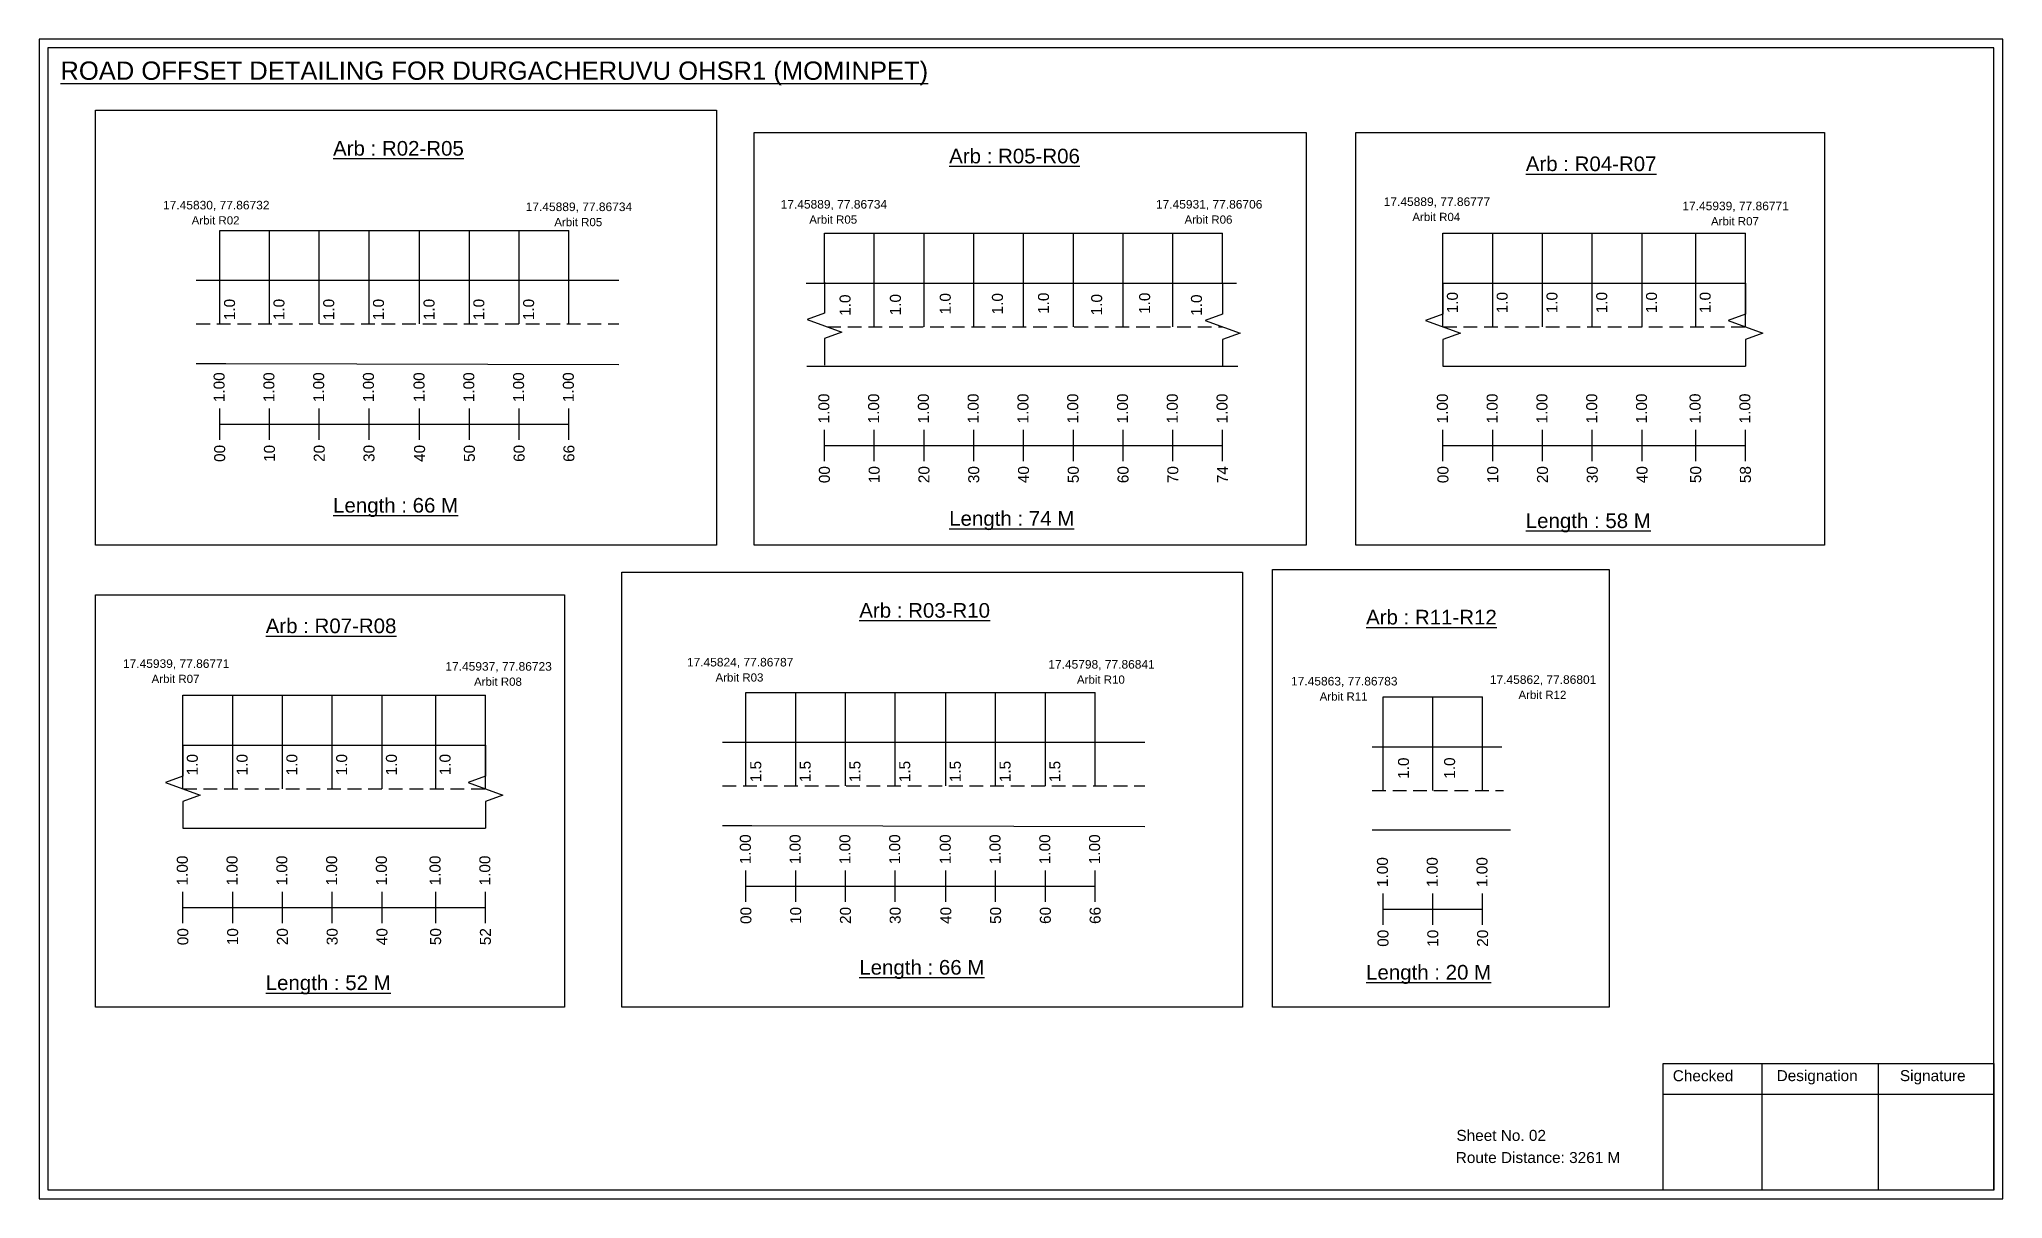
# Model space of a CAD drawing. Header units: inches. Extents: x 1512 to 7627, y 399 to 2397.
# Drawn here: x 5630 to 6166, y 1972 to 2288 of the extents above; entities that cross this region are included whole.
import ezdxf

# ---------------------------------------------------------------- set-up
doc = ezdxf.new("R2010")
doc.units = ezdxf.units.IN
doc.header["$MEASUREMENT"] = 0
doc.linetypes.add('DASHED2', pattern=[0.375, 0.25, -0.125])
doc.layers.add('PDF_Geometry', color=7, linetype='Continuous')
doc.layers.add('PDF_Text', color=5, linetype='Continuous')
doc.styles.add('PDF Arial', font='arial.ttf')
doc.styles.get("Standard").update_dxf_attribs({"font": 'arial.ttf'})

msp = doc.modelspace()

# ---------------------------------------------------------------- texts
at = {"color": 242, "true_color": 0xcd2027}
for s, height, p in [('%%UROAD OFFSET DETAILING FOR DURGACHERUVU OHSR1 (MOMINPET)', 5, (5635.42, 2277.21)), ('%%UArb : R02-R05', 4, (5709.92, 2256.49)), ('%%UArb : R05-R06', 4, (5878.26, 2254.39)), ('%%UArb : R04-R07', 4, (6035.8, 2252.27)), ('%%ULength : 66 M', 4, (5709.92, 2158.99)), ('%%ULength : 74 M', 4, (5878.26, 2155.39)), ('%%ULength : 58 M', 4, (6035.8, 2154.77)), ('%%UArb : R07-R08', 4, (5691.51, 2126.06)), ('%%UArb : R03-R10', 4, (5853.7, 2130.28)), ('%%UArb : R11-R12', 4, (5992.17, 2128.43)), ('%%ULength : 66 M', 4, (5853.7, 2032.78)), ('%%ULength : 20 M', 4, (5992.17, 2031.43)), ('%%ULength : 52 M', 4, (5691.51, 2028.56))]:
    msp.add_text(s, height=height, dxfattribs=at).set_placement(p)
at = {"color": 5}
for s, height, p in [('17.45830, 77.86732', 2.34, (5663.46, 2241.81)), ('17.45889, 77.86734', 2.34, (5762.55, 2241.35)), ('17.45889, 77.86734', 2.34, (5832.21, 2242.04)), ('17.45931, 77.86706', 2.34, (5934.75, 2242.04)), ('17.45889, 77.86777', 2.34, (5996.99, 2242.75)), ('17.45939, 77.86771', 2.34, (6078.59, 2241.58)), ('Arbit R02', 2.246, (5671.28, 2237.69)), ('Arbit R05', 2.246, (5770.37, 2237.22)), ('Arbit R05', 2.246, (5840.03, 2237.91)), ('Arbit R06', 2.246, (5942.57, 2237.91)), ('Arbit R04', 2.246, (6004.81, 2238.63)), ('Arbit R07', 2.246, (6086.41, 2237.45)), ('17.45824, 77.86787', 2.34, (5806.6, 2116.96)), ('17.45939, 77.86771', 2.34, (5652.51, 2116.57)), ('Arbit R07', 2.246, (5660.33, 2112.45)), ('17.45937, 77.86723', 2.34, (5740.61, 2115.81)), ('Arbit R08', 2.246, (5748.43, 2111.68)), ('Arbit R03', 2.246, (5814.42, 2112.83)), ('17.45798, 77.86841', 2.34, (5905.34, 2116.37)), ('Arbit R10', 2.246, (5913.16, 2112.25)), ('17.45863, 77.86783', 2.34, (5971.67, 2111.77)), ('17.45862, 77.86801', 2.34, (6025.99, 2112.21)), ('Arbit R11', 2.246, (5979.49, 2107.64)), ('Arbit R12', 2.246, (6033.81, 2108.09))]:
    msp.add_text(s, height=height, dxfattribs=at).set_placement(p)
for s, p in [('1.0', (5683.13, 2211.55)), ('1.0', (5696.63, 2211.55)), ('1.0', (5710.23, 2211.55)), ('1.0', (5723.83, 2211.55)), ('1.0', (5737.64, 2211.55)), ('1.0', (5751.24, 2211.55)), ('1.0', (5764.84, 2211.55)), ('1.0', (5851.31, 2212.74)), ('1.0', (5865.06, 2212.87)), ('1.0', (5878.68, 2213.13)), ('1.0', (5892.94, 2213.13)), ('1.0', (5905.53, 2213.26)), ('1.0', (5920.05, 2212.87)), ('1.0', (5933.15, 2213.26)), ('1.0', (5947.32, 2212.75)), ('1.0', (6017.25, 2213.43)), ('1.0', (6030.85, 2213.43)), ('1.0', (6044.45, 2213.43)), ('1.0', (6058.05, 2213.43)), ('1.0', (6071.65, 2213.43)), ('1.0', (6086.31, 2213.44)), ('1.0', (5672.96, 2087.22)), ('1.0', (5686.56, 2087.22)), ('1.0', (5700.16, 2087.22)), ('1.0', (5713.76, 2087.22)), ('1.0', (5727.36, 2087.22)), ('1.0', (5742.02, 2087.23)), ('1.5', (5826.91, 2085.34)), ('1.5', (5840.4, 2085.34)), ('1.5', (5854, 2085.34)), ('1.5', (5867.6, 2085.34)), ('1.5', (5881.42, 2085.34)), ('1.5', (5895.02, 2085.34)), ('1.5', (5908.62, 2085.34)), ('1.0', (6003.89, 2086.26)), ('1.0', (6016.48, 2086.29))]:
    msp.add_text(s, height=3, rotation=90).set_placement(p)
at = {"color": 217, "true_color": 0x93278f}
for s, p in [('1.00', (5680.28, 2189.15)), ('1.00', (5693.88, 2189.15)), ('1.00', (5707.48, 2189.15)), ('1.00', (5721.08, 2189.15)), ('1.00', (5734.9, 2189.15)), ('1.00', (5748.5, 2189.15)), ('1.00', (5762.1, 2189.15)), ('1.00', (5775.7, 2189.15)), ('1.00', (5845.51, 2183.35)), ('1.00', (5859.11, 2183.35)), ('1.00', (5872.71, 2183.35)), ('1.00', (5886.31, 2183.35)), ('1.00', (5899.91, 2183.35)), ('1.00', (5913.51, 2183.35)), ('1.00', (5927.11, 2183.35)), ('1.00', (5940.71, 2183.35)), ('1.00', (5954.31, 2183.35)), ('1.00', (6014.51, 2183.35)), ('1.00', (6028.11, 2183.35)), ('1.00', (6041.71, 2183.35)), ('1.00', (6055.31, 2183.35)), ('1.00', (6068.91, 2183.35)), ('1.00', (6083.56, 2183.36)), ('1.00', (6097.16, 2183.36)), ('00', (5680.43, 2172.83)), ('10', (5694.03, 2172.83)), ('20', (5707.63, 2172.83)), ('30', (5721.23, 2172.83)), ('40', (5735.05, 2172.83)), ('50', (5748.65, 2172.83)), ('60', (5762.25, 2172.83)), ('66', (5775.85, 2172.83)), ('00', (5845.66, 2167.03)), ('10', (5859.26, 2167.03)), ('20', (5872.86, 2167.03)), ('30', (5886.46, 2167.03)), ('40', (5900.06, 2167.03)), ('50', (5913.66, 2167.03)), ('60', (5927.26, 2167.03)), ('70', (5940.86, 2167.03)), ('74', (5954.46, 2167.03)), ('00', (6014.66, 2167.03)), ('10', (6028.26, 2167.03)), ('20', (6041.86, 2167.03)), ('30', (6055.46, 2167.03)), ('40', (6069.06, 2167.03)), ('50', (6083.71, 2167.04)), ('58', (6097.31, 2167.04)), ('1.00', (5824.06, 2062.94)), ('1.00', (5837.66, 2062.94)), ('1.00', (5851.26, 2062.94)), ('1.00', (5864.86, 2062.94)), ('1.00', (5878.68, 2062.94)), ('1.00', (5892.28, 2062.94)), ('1.00', (5905.88, 2062.94)), ('1.00', (5919.48, 2062.94)), ('1.00', (5670.22, 2057.14)), ('1.00', (5683.82, 2057.14)), ('1.00', (5697.42, 2057.14)), ('1.00', (5711.02, 2057.14)), ('1.00', (5724.62, 2057.14)), ('1.00', (5739.28, 2057.15)), ('1.00', (5752.88, 2057.15)), ('1.00', (5998.14, 2056.71)), ('1.00', (6011.74, 2056.71)), ('1.00', (6025.34, 2056.71)), ('00', (5824.21, 2046.62)), ('10', (5837.81, 2046.62)), ('20', (5851.41, 2046.62)), ('30', (5865.01, 2046.62)), ('40', (5878.83, 2046.62)), ('50', (5892.43, 2046.62)), ('60', (5906.03, 2046.62)), ('66', (5919.63, 2046.62)), ('00', (5670.37, 2040.82)), ('10', (5683.97, 2040.82)), ('20', (5697.57, 2040.82)), ('30', (5711.17, 2040.82)), ('40', (5724.77, 2040.82)), ('50', (5739.43, 2040.83)), ('52', (5753.03, 2040.83)), ('00', (5998.29, 2040.39)), ('10', (6011.89, 2040.39)), ('20', (6025.49, 2040.39))]:
    msp.add_text(s, height=3, rotation=90, dxfattribs=at).set_placement(p)
for s, p in [('Sheet No. 02', (6016.85, 1987.37)), ('Route Distance: 3261 M', (6016.67, 1981.32))]:
    msp.add_text(s, height=3).set_placement(p)
at = {"layer": 'PDF_Text', "color": 7, "attachment_point": 7, "style": 'PDF Arial'}
for s, insert, char_height in [('Checked', (6075.96, 2003.62), 3.001), ('Designation', (6104.34, 2002.79), 3.0006), ('Signature', (6138.02, 2002.79), 3.001)]:
    msp.add_mtext(s, dxfattribs=dict(at, insert=insert, char_height=char_height))

# ---------------------------------------------------------------- linework, layer by layer
at = {"color": 5}
for p, q in [((5678.96, 2236.08), (5774.37, 2236.08)), ((5844.18, 2235.29), (5952.98, 2235.29)), ((6013.18, 2235.29), (6095.84, 2235.29)), ((5668.9, 2109.08), (5751.55, 2109.08)), ((5822.73, 2109.87), (5918.15, 2109.88)), ((5996.81, 2108.65), (6024.01, 2108.65))]:
    msp.add_line(p, q, dxfattribs=at)
for p, q in [((5678.96, 2210.55), (5678.96, 2236.08)), ((5692.56, 2210.55), (5692.56, 2236.08)), ((5706.16, 2210.55), (5706.16, 2236.08)), ((5719.76, 2210.55), (5719.76, 2236.08)), ((5733.57, 2210.55), (5733.57, 2236.08)), ((5747.17, 2210.55), (5747.17, 2236.08)), ((5760.77, 2210.55), (5760.77, 2236.08)), ((5774.37, 2210.55), (5774.37, 2236.08)), ((5844.18, 2221.65), (5844.18, 2235.29)), ((5857.78, 2209.76), (5857.78, 2235.29)), ((5871.38, 2209.76), (5871.38, 2235.29)), ((5884.98, 2209.76), (5884.98, 2235.29)), ((5898.58, 2209.76), (5898.58, 2235.29)), ((5912.18, 2209.76), (5912.18, 2235.29)), ((5925.78, 2209.76), (5925.78, 2235.29)), ((5939.38, 2209.76), (5939.38, 2235.29)), ((5952.98, 2221.64), (5952.98, 2235.29)), ((6013.18, 2209.76), (6013.18, 2235.29)), ((6026.78, 2209.76), (6026.78, 2235.29)), ((6040.38, 2209.76), (6040.38, 2235.29)), ((6053.98, 2209.76), (6053.98, 2235.29)), ((6067.58, 2209.76), (6067.58, 2235.29)), ((6082.24, 2209.76), (6082.24, 2235.3)), ((6095.84, 2209.76), (6095.84, 2235.3)), ((5787.97, 2222.43), (5672.55, 2222.43)), ((5839.19, 2221.64), (5956.8, 2221.7)), ((6013.18, 2221.64), (6095.84, 2221.64)), ((5672.55, 2199.75), (5680.61, 2199.75)), ((5680.61, 2199.75), (5787.97, 2199.45)), ((5839.33, 2198.96), (5957.11, 2198.96)), ((6013.18, 2198.96), (6095.84, 2198.96)), ((5668.9, 2083.55), (5668.9, 2109.08)), ((5682.5, 2083.55), (5682.5, 2109.08)), ((5696.1, 2083.55), (5696.1, 2109.08)), ((5709.7, 2083.55), (5709.7, 2109.08)), ((5723.3, 2083.55), (5723.3, 2109.08)), ((5737.95, 2083.55), (5737.95, 2109.09)), ((5751.55, 2083.55), (5751.55, 2109.09)), ((5822.73, 2084.34), (5822.73, 2109.88)), ((5836.33, 2084.34), (5836.33, 2109.88)), ((5849.93, 2084.34), (5849.93, 2109.88)), ((5863.53, 2084.34), (5863.53, 2109.88)), ((5877.35, 2084.34), (5877.35, 2109.88)), ((5890.95, 2084.34), (5890.95, 2109.88)), ((5904.55, 2084.34), (5904.55, 2109.88)), ((5918.15, 2084.34), (5918.15, 2109.88)), ((5996.81, 2083.11), (5996.81, 2108.65)), ((6010.41, 2083.11), (6010.41, 2108.65)), ((6024.01, 2083.11), (6024.01, 2108.65)), ((5668.9, 2095.43), (5751.55, 2095.43)), ((5931.75, 2096.22), (5816.32, 2096.22)), ((5993.81, 2095), (6029.24, 2095)), ((5668.9, 2072.75), (5751.55, 2072.75)), ((5816.32, 2073.54), (5824.38, 2073.54)), ((5824.38, 2073.54), (5931.75, 2073.24)), ((5993.81, 2072.31), (6031.63, 2072.31))]:
    msp.add_line(p, q)
at = {"linetype": 'DASHED2', "ltscale": 15}
for p, q in [((5672.55, 2210.55), (5787.97, 2210.55)), ((5844.94, 2209.76), (5952.98, 2209.76)), ((6013.18, 2209.76), (6095.84, 2209.76)), ((5668.9, 2083.55), (5751.55, 2083.55)), ((5816.32, 2084.34), (5931.75, 2084.34)), ((5993.81, 2083.11), (6029.72, 2083.11))]:
    msp.add_line(p, q, dxfattribs=at)
at = {"color": 217, "true_color": 0x93278f}
for p, q in [((5678.96, 2178.86), (5678.96, 2187.41)), ((5692.56, 2178.86), (5692.56, 2187.41)), ((5706.16, 2178.86), (5706.16, 2187.41)), ((5719.76, 2178.86), (5719.76, 2187.41)), ((5733.57, 2178.86), (5733.57, 2187.41)), ((5747.17, 2178.86), (5747.17, 2187.41)), ((5760.77, 2178.86), (5760.77, 2187.41)), ((5774.37, 2178.86), (5774.37, 2187.41)), ((5678.96, 2183.12), (5774.37, 2183.19)), ((5844.18, 2173.06), (5844.18, 2181.62)), ((5857.78, 2173.06), (5857.78, 2181.62)), ((5871.38, 2173.06), (5871.38, 2181.62)), ((5884.98, 2173.06), (5884.98, 2181.62)), ((5898.58, 2173.06), (5898.58, 2181.62)), ((5912.18, 2173.06), (5912.18, 2181.62)), ((5925.78, 2173.06), (5925.78, 2181.62)), ((5939.38, 2173.06), (5939.38, 2181.62)), ((5952.98, 2173.06), (5952.98, 2181.62)), ((6013.18, 2173.06), (6013.18, 2181.62)), ((6026.78, 2173.06), (6026.78, 2181.62)), ((6040.38, 2173.06), (6040.38, 2181.62)), ((6053.98, 2173.06), (6053.98, 2181.62)), ((6067.58, 2173.06), (6067.58, 2181.62)), ((6082.24, 2173.06), (6082.24, 2181.62)), ((6095.84, 2173.06), (6095.84, 2181.62)), ((5844.18, 2177.33), (5952.98, 2177.33)), ((6013.18, 2177.33), (6095.84, 2177.34)), ((5822.73, 2052.65), (5822.73, 2061.2)), ((5836.33, 2052.65), (5836.33, 2061.2)), ((5849.93, 2052.65), (5849.93, 2061.2)), ((5863.53, 2052.65), (5863.53, 2061.2)), ((5877.35, 2052.65), (5877.35, 2061.2)), ((5890.95, 2052.65), (5890.95, 2061.2)), ((5904.55, 2052.65), (5904.55, 2061.2)), ((5918.15, 2052.65), (5918.15, 2061.2)), ((5668.9, 2046.85), (5668.9, 2055.41)), ((5682.5, 2046.85), (5682.5, 2055.41)), ((5696.1, 2046.85), (5696.1, 2055.41)), ((5709.7, 2046.85), (5709.7, 2055.41)), ((5723.3, 2046.85), (5723.3, 2055.41)), ((5737.95, 2046.85), (5737.95, 2055.41)), ((5751.55, 2046.85), (5751.55, 2055.41)), ((5822.73, 2056.91), (5918.15, 2056.98)), ((5996.81, 2046.42), (5996.81, 2054.97)), ((6010.41, 2046.42), (6010.41, 2054.97)), ((6024.01, 2046.42), (6024.01, 2054.97)), ((5668.9, 2051.12), (5751.55, 2051.13)), ((5996.81, 2050.69), (6024.01, 2050.69))]:
    msp.add_line(p, q, dxfattribs=at)
for points in [[(5645.03, 2268.92), (5814.65, 2268.92), (5814.65, 2150.1), (5645.03, 2150.1)], [(5824.95, 2262.78), (5975.81, 2262.78), (5975.81, 2150.1), (5824.95, 2150.1)], [(5989.32, 2262.78), (6117.42, 2262.78), (6117.42, 2150.1), (5989.32, 2150.1)], [(5788.81, 2142.71), (5958.42, 2142.71), (5958.42, 2023.89), (5788.81, 2023.89)], [(5966.6, 2143.49), (6058.55, 2143.49), (6058.55, 2023.89), (5966.6, 2023.89)], [(5645.03, 2136.57), (5773.13, 2136.57), (5773.13, 2023.89), (5645.03, 2023.89)]]:
    msp.add_lwpolyline(points, close=True)
at = {"linetype": 'Continuous'}
for points in [[(5844.16, 2221.93), (5844.16, 2213.49), (5839.42, 2211.77), (5848.91, 2208.32), (5844.16, 2206.59), (5844.16, 2199.24)], [(5952.98, 2221.64), (5952.98, 2213.21), (5948.24, 2211.48), (5957.73, 2208.03), (5952.98, 2206.31), (5952.98, 2198.96)], [(6013.18, 2221.64), (6013.18, 2213.21), (6008.44, 2211.48), (6017.93, 2208.03), (6013.18, 2206.31), (6013.18, 2198.96)], [(6095.84, 2221.64), (6095.84, 2213.21), (6091.09, 2211.48), (6100.58, 2208.03), (6095.84, 2206.31), (6095.84, 2198.96)], [(5668.9, 2095.43), (5668.9, 2087), (5664.15, 2085.27), (5673.64, 2081.82), (5668.9, 2080.1), (5668.9, 2072.75)], [(5751.55, 2095.43), (5751.55, 2087), (5746.81, 2085.27), (5756.29, 2081.82), (5751.55, 2080.1), (5751.55, 2072.75)]]:
    msp.add_lwpolyline(points, dxfattribs=at)
at = {"layer": 'PDF_Geometry'}
for points in [[(5629.64, 2288.28), (5629.64, 1971.57), (6166.12, 1971.57), (6166.12, 2288.28)], [(5631.97, 2285.96), (5631.97, 1973.99), (6163.7, 1973.99), (6163.7, 2285.96)]]:
    msp.add_lwpolyline(points, close=True, dxfattribs=at)
at = {"layer": 'PDF_Geometry', "color": 242, "true_color": 0xcc1f26}
msp.add_lwpolyline([(6163.7, 1973.9), (6073.35, 1973.9), (6073.35, 2008.51), (6163.7, 2008.51)], close=True, dxfattribs=at)
for points in [[(6100.34, 2008.51), (6100.34, 1973.9)], [(6132.06, 2008.51), (6132.06, 1973.9)], [(6073.35, 2000.13), (6163.7, 2000.13)]]:
    msp.add_lwpolyline(points, dxfattribs=at)

msp.set_redraw_order([(e.dxf.handle, doc.entitydb.next_handle()) for e in msp.query("TEXT MTEXT ATTDEF DIMENSION ARC_DIMENSION")])  # texts and dimensions are drawn at this point

doc.saveas('drawing.dxf')
